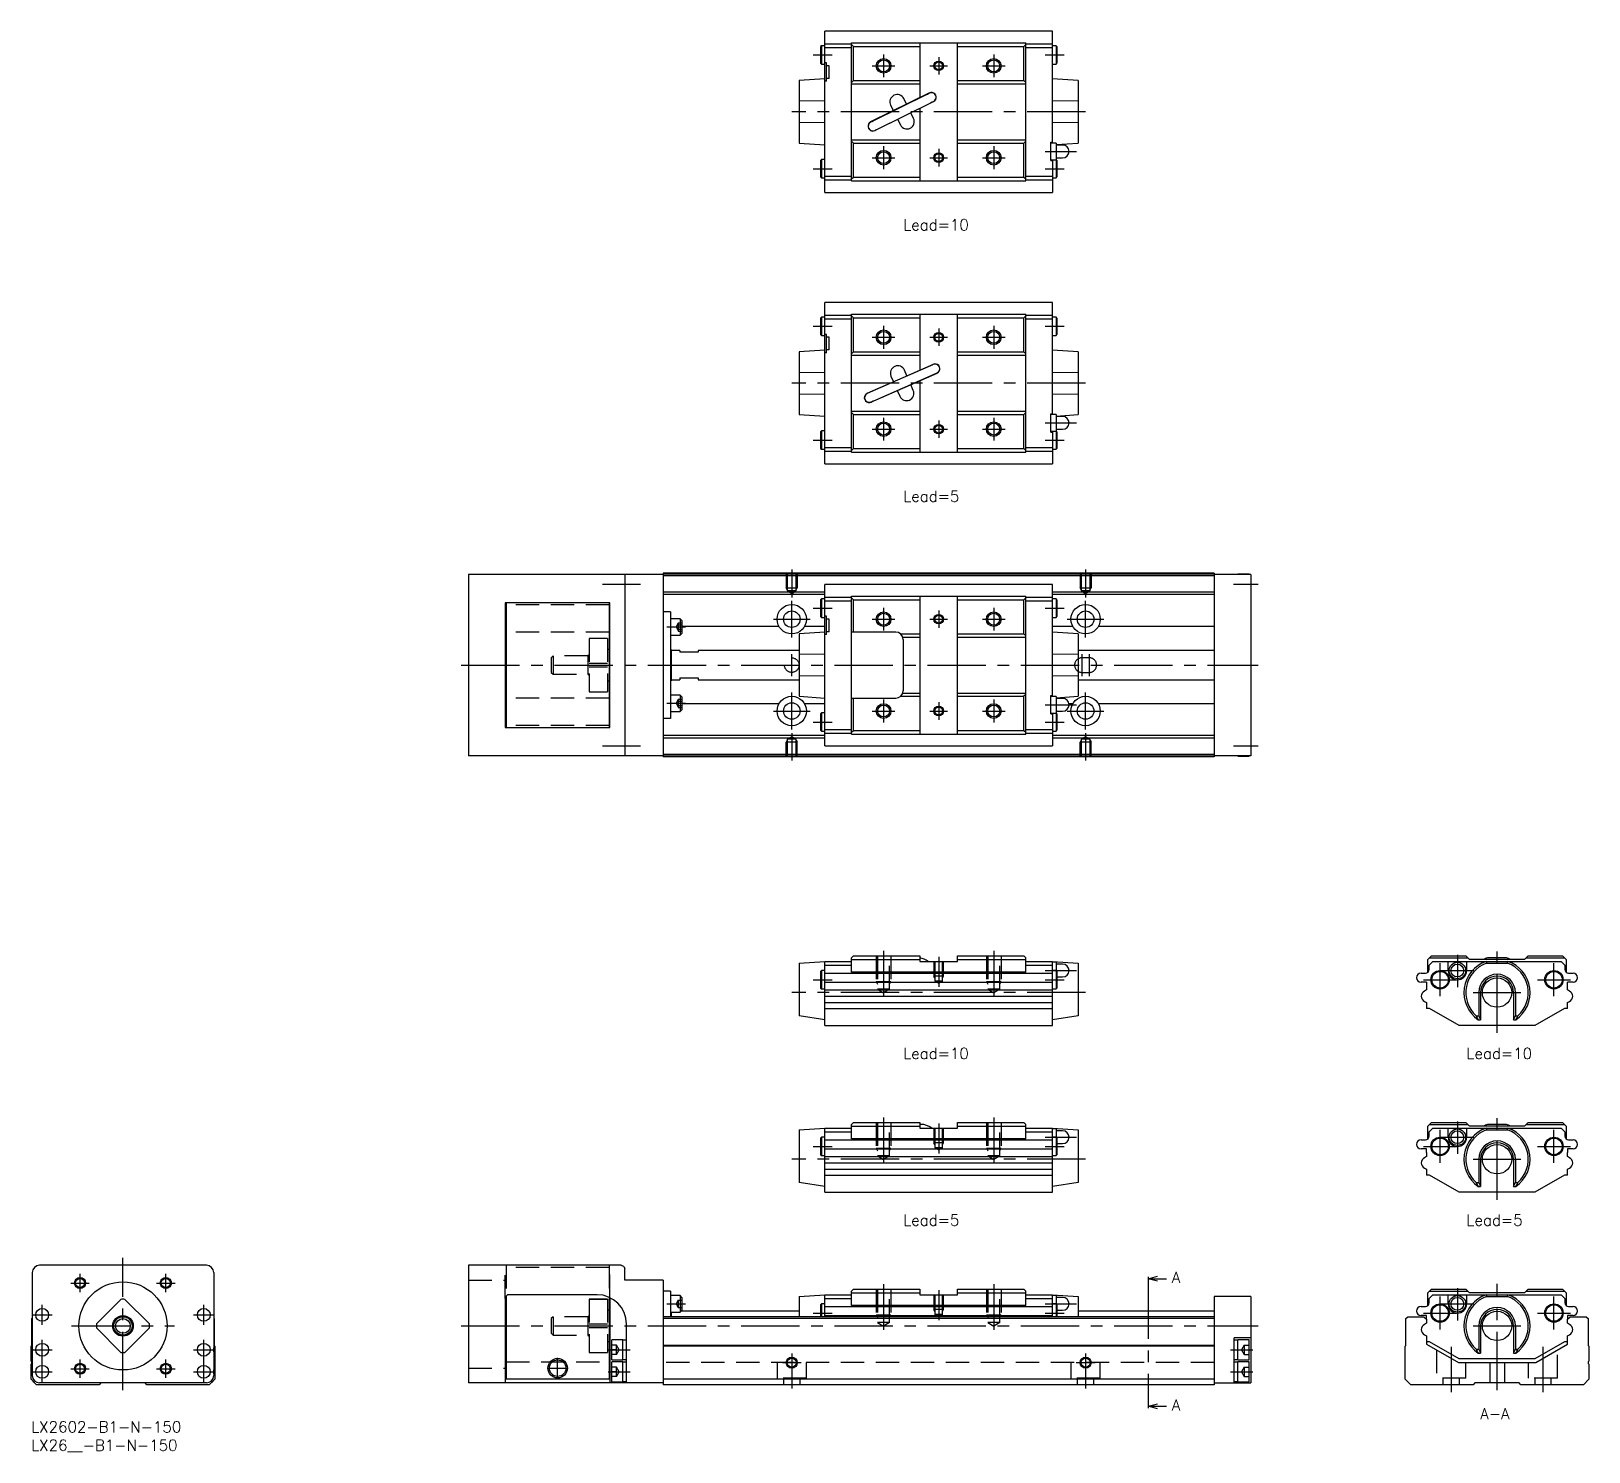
# Model space of a CAD drawing. Extents: x 0 to 424, y -8 to 379.
import ezdxf

# ---------------------------------------------------------------- set-up
doc = ezdxf.new("R2010")
doc.units = 0
doc.header["$LTSCALE"] = 0.5
doc.linetypes.add('CENTER', pattern=[50.8, 31.75, -6.35, 6.35, -6.35])
doc.linetypes.add('DASHED', pattern=[19.05, 12.7, -6.35])
for name, color, linetype in [('MSM_CENTER', 1, 'CENTER'), ('MSM_CONTINUOUS', 7, 'CONTINUOUS'), ('MSM_DASHED', 4, 'DASHED'), ('MSM_NARROW', 5, 'CONTINUOUS'), ('MSM_PART_NUMBER', 7, 'CONTINUOUS')]:
    doc.layers.add(name, color=color, linetype=linetype)
doc.styles.get("Standard").update_dxf_attribs({"font": 'txt.shx', "height": 1, "bigfont": 'bigfont.shx'})

msp = doc.modelspace()

# ---------------------------------------------------------------- texts
at = {"layer": 'MSM_PART_NUMBER'}
for s, p in [('Lead=10', (237.45, 324.28)), ('Lead=5', (237.45, 250.38)), ('Lead=10', (237.45, 98.67)), ('Lead=10', (390.81, 98.67)), ('Lead=5', (237.45, 53.29)), ('Lead=5', (390.81, 53.29)), ('A', (310.59, 37.73)), ('A', (310.59, 3)), ('A-A', (394.59, 0.62))]:
    msp.add_text(s, height=3, dxfattribs=at).set_placement(p)

# ---------------------------------------------------------------- blocks, each defined once
blk = doc.blocks.new('*U2')
at = {"layer": 'MSM_PART_NUMBER'}
blk.add_text('LX2602-B1-N-150', height=3, dxfattribs=at).set_placement((0, -3))
blk = doc.blocks.new('*U3')
at = {"layer": 'MSM_PART_NUMBER'}
blk.add_text('LX26__-B1-N-150', height=3, dxfattribs=at).set_placement((0, -8))

# ---------------------------------------------------------------- linework, layer by layer
at = {"layer": 'MSM_CENTER'}
for p, q in [((212.91, 372.06), (218.11, 372.06)), ((229.01, 369.06), (235.21, 369.06)), ((232.11, 372.16), (232.11, 365.96)), ((244.74, 369.06), (249.47, 369.06)), ((247.11, 371.43), (247.11, 366.7)), ((259.01, 369.06), (265.21, 369.06)), ((262.11, 372.16), (262.11, 365.96)), ((276.11, 372.06), (281.31, 372.06)), ((287.11, 356.56), (207.11, 356.56)), ((229.01, 344.06), (235.21, 344.06)), ((232.11, 347.16), (232.11, 340.96)), ((244.74, 344.06), (249.47, 344.06)), ((247.11, 346.43), (247.11, 341.7)), ((259.01, 344.06), (265.21, 344.06)), ((262.11, 347.16), (262.11, 340.96)), ((276.11, 345.76), (284.61, 345.76)), ((212.91, 341.06), (218.11, 341.06)), ((276.11, 341.06), (281.31, 341.06)), ((212.91, 298.16), (218.11, 298.16)), ((232.11, 298.26), (232.11, 292.06)), ((247.11, 297.53), (247.11, 292.8)), ((262.11, 298.26), (262.11, 292.06)), ((276.11, 298.16), (281.31, 298.16)), ((229.01, 295.16), (235.21, 295.16)), ((244.74, 295.16), (249.47, 295.16)), ((259.01, 295.16), (265.21, 295.16)), ((287.11, 282.66), (207.11, 282.66)), ((232.11, 273.26), (232.11, 267.06)), ((247.11, 272.53), (247.11, 267.8)), ((262.11, 273.26), (262.11, 267.06)), ((276.11, 271.86), (284.61, 271.86)), ((229.01, 270.16), (235.21, 270.16)), ((244.74, 270.16), (249.47, 270.16)), ((259.01, 270.16), (265.21, 270.16)), ((212.91, 267.16), (218.11, 267.16)), ((276.11, 267.16), (281.31, 267.16)), ((207.11, 231.91), (207.11, 224.28)), ((287.11, 231.91), (287.11, 224.28)), ((155.61, 227.91), (165.91, 227.91)), ((327.41, 227.91), (334.11, 227.91)), ((207.11, 213.41), (207.11, 223.41)), ((212.91, 221.41), (218.11, 221.41)), ((232.11, 221.51), (232.11, 215.31)), ((247.11, 220.78), (247.11, 216.05)), ((262.11, 221.51), (262.11, 215.31)), ((276.11, 221.41), (281.31, 221.41)), ((287.11, 213.41), (287.11, 223.41)), ((202.11, 218.41), (212.11, 218.41)), ((229.01, 218.41), (235.21, 218.41)), ((244.74, 218.41), (249.47, 218.41)), ((259.01, 218.41), (265.21, 218.41)), ((282.11, 218.41), (292.11, 218.41)), ((173.11, 216.3), (178.21, 216.3)), ((207.11, 202.91), (207.11, 208.91)), ((286.11, 208.91), (286.11, 202.91)), ((288.11, 208.91), (288.11, 202.91)), ((117.11, 205.91), (334.11, 205.91)), ((173.11, 195.52), (178.21, 195.52)), ((207.11, 188.41), (207.11, 198.41)), ((232.11, 196.51), (232.11, 190.31)), ((247.11, 195.78), (247.11, 191.05)), ((262.11, 196.51), (262.11, 190.31)), ((276.11, 195.11), (284.61, 195.11)), ((287.11, 188.41), (287.11, 198.41)), ((202.11, 193.41), (212.11, 193.41)), ((229.01, 193.41), (235.21, 193.41)), ((244.74, 193.41), (249.47, 193.41)), ((259.01, 193.41), (265.21, 193.41)), ((282.11, 193.41), (292.11, 193.41)), ((207.11, 187.42), (207.11, 179.91)), ((212.91, 190.41), (218.11, 190.41)), ((276.11, 190.41), (281.31, 190.41)), ((287.11, 187.42), (287.11, 179.91)), ((155.61, 183.91), (165.91, 183.91)), ((327.41, 183.91), (334.11, 183.91)), ((232.11, 128.1), (232.11, 115.71)), ((262.11, 128.1), (262.11, 115.71)), ((399.15, 105.75), (399.15, 128.05)), ((247.11, 126.45), (247.11, 118.29)), ((383.65, 115.75), (383.65, 124.75)), ((388.35, 127), (388.35, 118.25)), ((414.65, 115.75), (414.65, 124.75)), ((212.91, 120.25), (218.11, 120.25)), ((276.11, 122.75), (284.61, 122.75)), ((276.11, 120.25), (281.31, 120.25)), ((379.15, 120.25), (388.15, 120.25)), ((383.85, 122.75), (392.85, 122.75)), ((410.15, 120.25), (419.15, 120.25)), ((287.11, 116.75), (207.11, 116.75)), ((392.65, 116.75), (405.65, 116.75)), ((232.11, 82.72), (232.11, 70.34)), ((247.11, 81.07), (247.11, 72.91)), ((262.11, 82.72), (262.11, 70.34)), ((388.35, 81.62), (388.35, 72.87)), ((399.15, 60.37), (399.15, 82.67)), ((276.11, 77.37), (284.61, 77.37)), ((383.65, 70.37), (383.65, 79.37)), ((383.85, 77.37), (392.85, 77.37)), ((414.65, 70.37), (414.65, 79.37)), ((212.91, 74.87), (218.11, 74.87)), ((276.11, 74.87), (281.31, 74.87)), ((379.15, 74.87), (388.15, 74.87)), ((410.15, 74.87), (419.15, 74.87)), ((287.11, 71.37), (207.11, 71.37)), ((392.65, 71.37), (405.65, 71.37)), ((25, 8.5), (25, 44.5)), ((13.33, 35.17), (13.33, 40.17)), ((36.67, 35.17), (36.67, 40.17)), ((304.17, 38.36), (304.17, 4.63)), ((10.83, 37.67), (15.83, 37.67)), ((34.17, 37.67), (39.17, 37.67)), ((232.11, 37.35), (232.11, 24.96)), ((247.11, 35.7), (247.11, 27.54)), ((262.11, 37.35), (262.11, 24.96)), ((383.65, 25), (383.65, 34)), ((388.35, 36.25), (388.35, 27.5)), ((399.15, 8.5), (399.15, 37.5)), ((414.65, 25), (414.65, 34)), ((3, 26.25), (3, 31.75)), ((47, 26.25), (47, 31.75)), ((173.11, 32), (178.21, 32)), ((276.11, 32), (284.61, 32)), ((383.85, 32), (392.85, 32)), ((0.25, 29), (5.75, 29)), ((11, 26), (39, 26)), ((44.25, 29), (49.75, 29)), ((117.11, 26), (334.11, 26)), ((212.91, 29.5), (218.11, 29.5)), ((276.11, 29.5), (281.31, 29.5)), ((379.15, 29.5), (388.15, 29.5)), ((392.65, 26), (405.65, 26)), ((410.15, 29.5), (419.15, 29.5)), ((3, 10.75), (3, 22.25)), ((47, 10.75), (47, 22.25)), ((0.25, 19.5), (5.75, 19.5)), ((44.25, 19.5), (49.75, 19.5)), ((143.36, 11.72), (143.36, 17.28)), ((157.11, 19.5), (163.11, 19.5)), ((207.11, 18.5), (207.11, 9)), ((287.11, 18.5), (287.11, 9)), ((326.61, 19.5), (332.61, 19.5)), ((386.65, 20.29), (386.65, 8)), ((411.65, 20.29), (411.65, 8)), ((0.25, 13.5), (5.75, 13.5)), ((10.83, 14.33), (15.83, 14.33)), ((13.33, 11.83), (13.33, 16.83)), ((34.17, 14.33), (39.17, 14.33)), ((36.67, 11.83), (36.67, 16.83)), ((44.25, 13.5), (49.75, 13.5)), ((140.57, 14.5), (146.14, 14.5)), ((157.11, 13.5), (163.11, 13.5)), ((204.61, 16), (209.68, 16)), ((284.53, 16), (289.68, 16)), ((326.61, 13.5), (332.61, 13.5))]:
    msp.add_line(p, q, dxfattribs=at)
at = {"layer": 'MSM_CONTINUOUS'}
for p, q in [((278.11, 378.51), (216.11, 378.51)), ((216.11, 334.61), (216.11, 378.51)), ((278.11, 348.01), (278.11, 378.51)), ((215.16, 374.56), (214.91, 374.31)), ((214.91, 374.31), (214.91, 369.81)), ((216.11, 374.56), (215.16, 374.56)), ((215.16, 374.56), (215.16, 369.56)), ((216.11, 375.06), (223.41, 375.06)), ((216.11, 374.06), (223.41, 374.06)), ((223.41, 337.76), (223.41, 375.36)), ((223.41, 375.36), (270.81, 375.36)), ((223.91, 374.36), (223.41, 374.86)), ((223.91, 365.06), (223.91, 374.36)), ((223.91, 374.36), (242.01, 374.36)), ((242.01, 375.36), (242.01, 360.41)), ((252.21, 337.76), (252.21, 375.36)), ((252.21, 374.36), (270.31, 374.36)), ((270.81, 374.86), (270.31, 374.36)), ((270.31, 365.06), (270.31, 374.36)), ((270.81, 337.76), (270.81, 375.36)), ((270.81, 375.06), (278.11, 375.06)), ((270.81, 374.06), (278.11, 374.06)), ((279.06, 374.56), (278.11, 374.56)), ((279.06, 374.56), (279.06, 369.56)), ((279.31, 374.31), (279.06, 374.56)), ((279.31, 374.31), (279.31, 369.81)), ((214.91, 369.81), (215.16, 369.56)), ((215.16, 369.56), (216.11, 369.56)), ((216.61, 369.86), (216.11, 369.86)), ((216.61, 364.86), (216.61, 369.86)), ((217.31, 369.06), (216.61, 369.06)), ((217.31, 365.66), (217.31, 369.06)), ((278.11, 369.56), (279.06, 369.56)), ((279.06, 369.56), (279.31, 369.81)), ((216.11, 365.56), (209.11, 365.06)), ((209.11, 365.06), (209.11, 348.06)), ((216.61, 364.86), (216.11, 364.86)), ((217.31, 365.66), (216.61, 365.66)), ((223.41, 364.56), (223.91, 365.06)), ((223.91, 365.06), (242.01, 365.06)), ((252.21, 365.06), (270.31, 365.06)), ((270.31, 365.06), (270.81, 364.56)), ((285.11, 365.06), (278.11, 365.56)), ((285.11, 365.06), (285.11, 348.06)), ((223.41, 364.16), (242.01, 364.16)), ((244.58, 361.68), (228.58, 353.78)), ((243.87, 361.27), (229.34, 354.09)), ((243.87, 361.27), (244.2, 361.4)), ((244.6, 361.63), (244.29, 361.48)), ((252.21, 364.16), (270.81, 364.16)), ((216.11, 359.52), (209.11, 359.43)), ((229.73, 351.45), (245.73, 359.35)), ((230.44, 351.85), (244.98, 359.03)), ((234.03, 358.37), (234.79, 356.84)), ((238.37, 358.61), (237.62, 360.14)), ((242.01, 357.51), (242.01, 337.76)), ((245.28, 359.22), (244.98, 359.03)), ((245.39, 359.23), (245.71, 359.39)), ((285.11, 359.43), (278.11, 359.52)), ((209.11, 353.69), (216.11, 353.6)), ((228.92, 353.89), (228.6, 353.73)), ((229.03, 353.9), (229.34, 354.09)), ((235.94, 354.51), (236.69, 352.99)), ((240.28, 354.76), (239.52, 356.28)), ((278.11, 353.6), (285.11, 353.69)), ((209.11, 348.06), (216.11, 347.56)), ((223.41, 348.96), (242.01, 348.96)), ((223.91, 348.06), (223.41, 348.56)), ((223.91, 348.06), (242.01, 348.06)), ((223.91, 338.76), (223.91, 348.06)), ((229.71, 351.49), (230.02, 351.64)), ((230.11, 351.72), (230.44, 351.85)), ((252.21, 348.96), (270.81, 348.96)), ((252.21, 348.06), (270.31, 348.06)), ((270.81, 348.56), (270.31, 348.06)), ((270.31, 338.76), (270.31, 348.06)), ((277.61, 348.26), (278.11, 348.26)), ((277.61, 343.26), (277.61, 348.26)), ((279.11, 348.01), (277.61, 348.01)), ((279.11, 347.63), (285.11, 348.06)), ((279.11, 348.01), (279.11, 343.51)), ((215.16, 343.56), (214.91, 343.31)), ((215.16, 343.56), (215.16, 338.56)), ((216.11, 343.56), (215.16, 343.56)), ((280.86, 347.51), (279.11, 347.51)), ((279.11, 344.01), (280.86, 344.01)), ((214.91, 343.31), (214.91, 338.81)), ((277.61, 343.51), (279.11, 343.51)), ((277.61, 343.26), (278.11, 343.26)), ((278.11, 343.51), (278.11, 334.61)), ((279.06, 343.51), (279.06, 338.56)), ((279.31, 343.31), (279.11, 343.51)), ((279.31, 343.31), (279.31, 338.81)), ((214.91, 338.81), (215.16, 338.56)), ((215.16, 338.56), (216.11, 338.56)), ((216.11, 339.06), (223.41, 339.06)), ((216.11, 338.06), (223.41, 338.06)), ((223.41, 338.26), (223.91, 338.76)), ((223.41, 337.76), (270.81, 337.76)), ((223.91, 338.76), (242.01, 338.76)), ((252.21, 338.76), (270.31, 338.76)), ((270.31, 338.76), (270.81, 338.26)), ((270.81, 339.06), (278.11, 339.06)), ((270.81, 338.06), (278.11, 338.06)), ((278.11, 338.56), (279.06, 338.56)), ((279.06, 338.56), (279.31, 338.81)), ((216.11, 334.61), (278.11, 334.61)), ((278.11, 304.61), (216.11, 304.61)), ((216.11, 260.71), (216.11, 304.61)), ((216.11, 301.16), (223.41, 301.16)), ((223.41, 263.86), (223.41, 301.46)), ((223.41, 301.46), (270.81, 301.46)), ((242.01, 301.46), (242.01, 286.21)), ((252.21, 263.86), (252.21, 301.46)), ((270.81, 263.86), (270.81, 301.46)), ((270.81, 301.16), (278.11, 301.16)), ((278.11, 274.11), (278.11, 304.61)), ((215.16, 300.66), (214.91, 300.41)), ((214.91, 300.41), (214.91, 295.91)), ((216.11, 300.66), (215.16, 300.66)), ((215.16, 300.66), (215.16, 295.66)), ((216.11, 300.16), (223.41, 300.16)), ((223.91, 300.46), (223.41, 300.96)), ((223.91, 291.16), (223.91, 300.46)), ((223.91, 300.46), (242.01, 300.46)), ((252.21, 300.46), (270.31, 300.46)), ((270.81, 300.96), (270.31, 300.46)), ((270.31, 291.16), (270.31, 300.46)), ((270.81, 300.16), (278.11, 300.16)), ((279.06, 300.66), (278.11, 300.66)), ((279.06, 300.66), (279.06, 295.66)), ((279.31, 300.41), (279.06, 300.66)), ((279.31, 300.41), (279.31, 295.91)), ((214.91, 295.91), (215.16, 295.66)), ((215.16, 295.66), (216.11, 295.66)), ((216.61, 295.96), (216.11, 295.96)), ((216.61, 290.96), (216.61, 295.96)), ((217.31, 295.16), (216.61, 295.16)), ((217.31, 291.76), (217.31, 295.16)), ((278.11, 295.66), (279.06, 295.66)), ((279.06, 295.66), (279.31, 295.91)), ((216.11, 291.66), (209.11, 291.16)), ((209.11, 291.16), (209.11, 274.16)), ((216.61, 290.96), (216.11, 290.96)), ((217.31, 291.76), (216.61, 291.76)), ((223.41, 290.66), (223.91, 291.16)), ((223.41, 290.26), (242.01, 290.26)), ((223.91, 291.16), (242.01, 291.16)), ((252.21, 291.16), (270.31, 291.16)), ((252.21, 290.26), (270.81, 290.26)), ((270.31, 291.16), (270.81, 290.66)), ((285.11, 291.16), (278.11, 291.66)), ((285.11, 291.16), (285.11, 274.16)), ((216.11, 285.62), (209.11, 285.53)), ((245.63, 287.8), (227.63, 279.9)), ((244.9, 287.43), (228.4, 280.18)), ((228.68, 277.52), (246.68, 285.42)), ((229.41, 277.9), (245.91, 285.14)), ((234.12, 284.6), (234.8, 283.05)), ((238.46, 284.66), (237.78, 286.21)), ((245.65, 287.76), (245.33, 287.61)), ((246.33, 285.32), (246.66, 285.47)), ((285.11, 285.53), (278.11, 285.62)), ((227.98, 280), (227.65, 279.86)), ((235.85, 280.67), (236.53, 279.11)), ((240.19, 280.72), (239.51, 282.27)), ((242.01, 283.37), (242.01, 263.86)), ((209.11, 279.79), (216.11, 279.7)), ((228.66, 277.57), (228.98, 277.71)), ((278.11, 279.7), (285.11, 279.79)), ((209.11, 274.16), (216.11, 273.66)), ((223.41, 275.06), (242.01, 275.06)), ((223.91, 274.16), (223.41, 274.66)), ((223.91, 274.16), (242.01, 274.16)), ((223.91, 264.86), (223.91, 274.16)), ((252.21, 275.06), (270.81, 275.06)), ((252.21, 274.16), (270.31, 274.16)), ((270.81, 274.66), (270.31, 274.16)), ((270.31, 264.86), (270.31, 274.16)), ((277.61, 274.36), (278.11, 274.36)), ((277.61, 269.36), (277.61, 274.36)), ((279.11, 274.11), (277.61, 274.11)), ((279.11, 273.73), (285.11, 274.16)), ((279.11, 274.11), (279.11, 269.61)), ((280.86, 273.61), (279.11, 273.61)), ((215.16, 269.66), (214.91, 269.41)), ((214.91, 269.41), (214.91, 264.91)), ((215.16, 269.66), (215.16, 264.66)), ((216.11, 269.66), (215.16, 269.66)), ((277.61, 269.61), (279.11, 269.61)), ((277.61, 269.36), (278.11, 269.36)), ((278.11, 269.61), (278.11, 260.71)), ((279.06, 269.61), (279.06, 264.66)), ((279.11, 270.11), (280.86, 270.11)), ((279.31, 269.41), (279.11, 269.61)), ((279.31, 269.41), (279.31, 264.91)), ((214.91, 264.91), (215.16, 264.66)), ((215.16, 264.66), (216.11, 264.66)), ((216.11, 265.16), (223.41, 265.16)), ((216.11, 264.16), (223.41, 264.16)), ((223.41, 264.36), (223.91, 264.86)), ((223.41, 263.86), (270.81, 263.86)), ((223.91, 264.86), (242.01, 264.86)), ((252.21, 264.86), (270.31, 264.86)), ((270.31, 264.86), (270.81, 264.36)), ((270.81, 265.16), (278.11, 265.16)), ((270.81, 264.16), (278.11, 264.16)), ((278.11, 264.66), (279.06, 264.66)), ((279.06, 264.66), (279.31, 264.91)), ((216.11, 260.71), (278.11, 260.71)), ((119.11, 230.61), (119.11, 181.21)), ((172.11, 230.61), (119.11, 230.61)), ((161.61, 230.61), (161.61, 181.21)), ((322.11, 230.91), (172.11, 230.91)), ((172.11, 230.91), (172.11, 180.91)), ((322.11, 230.71), (172.11, 230.71)), ((322.11, 230.21), (172.11, 230.21)), ((322.11, 230.91), (322.11, 180.91)), ((332.11, 230.61), (322.11, 230.61)), ((328.61, 230.61), (328.61, 230.66)), ((331.61, 230.66), (328.61, 230.66)), ((331.61, 230.61), (331.61, 230.66)), ((332.11, 230.61), (332.11, 181.21)), ((216.11, 225.81), (172.11, 225.81)), ((216.11, 225.11), (172.11, 225.11)), ((278.11, 227.86), (216.11, 227.86)), ((216.11, 183.96), (216.11, 227.86)), ((278.11, 197.36), (278.11, 227.86)), ((322.11, 225.81), (278.11, 225.81)), ((322.11, 225.11), (278.11, 225.11)), ((129.11, 222.91), (129.11, 188.91)), ((157.61, 222.91), (129.11, 222.91)), ((129.11, 222.31), (129.36, 222.31)), ((129.36, 222.91), (129.36, 188.91)), ((157.36, 222.91), (157.36, 188.91)), ((157.36, 222.31), (157.61, 222.31)), ((157.61, 188.91), (157.61, 222.91)), ((215.16, 223.91), (214.91, 223.66)), ((214.91, 223.66), (214.91, 219.16)), ((216.11, 223.91), (215.16, 223.91)), ((215.16, 223.91), (215.16, 218.91)), ((216.11, 224.41), (223.41, 224.41)), ((216.11, 223.41), (223.41, 223.41)), ((223.41, 224.71), (270.81, 224.71)), ((223.41, 187.11), (223.41, 224.71)), ((223.91, 223.71), (223.41, 224.21)), ((223.91, 223.71), (242.01, 223.71)), ((223.91, 214.91), (223.91, 223.71)), ((242.01, 224.71), (242.01, 187.11)), ((252.21, 187.11), (252.21, 224.71)), ((252.21, 223.71), (270.31, 223.71)), ((270.81, 224.21), (270.31, 223.71)), ((270.31, 214.41), (270.31, 223.71)), ((270.81, 187.11), (270.81, 224.71)), ((270.81, 224.41), (278.11, 224.41)), ((270.81, 223.41), (278.11, 223.41)), ((279.06, 223.91), (278.11, 223.91)), ((279.06, 223.91), (279.06, 218.91)), ((279.31, 223.66), (279.06, 223.91)), ((279.31, 223.66), (279.31, 219.16)), ((174.11, 220.41), (172.11, 220.41)), ((174.11, 220.41), (174.11, 191.41)), ((176.71, 218.55), (174.11, 218.55)), ((176.71, 218.55), (176.71, 214.05)), ((177.21, 218.05), (176.71, 218.55)), ((177.21, 218.05), (177.21, 214.55)), ((203.62, 216.45), (177.21, 216.45)), ((216.11, 216.45), (210.59, 216.45)), ((214.91, 219.16), (215.16, 218.91)), ((215.16, 218.91), (216.11, 218.91)), ((216.61, 219.21), (216.11, 219.21)), ((216.61, 214.21), (216.61, 219.21)), ((217.31, 218.41), (216.61, 218.41)), ((217.31, 215.01), (217.31, 218.41)), ((278.11, 218.91), (279.06, 218.91)), ((283.62, 216.45), (278.11, 216.45)), ((279.06, 218.91), (279.31, 219.16)), ((322.11, 216.45), (290.59, 216.45)), ((129.36, 214.91), (129.11, 214.91)), ((157.61, 214.91), (157.36, 214.91)), ((174.11, 214.05), (176.71, 214.05)), ((176.71, 214.05), (177.21, 214.55)), ((216.11, 214.91), (209.11, 214.41)), ((209.11, 214.41), (209.11, 197.41)), ((216.61, 214.21), (216.11, 214.21)), ((217.31, 215.01), (216.61, 215.01)), ((235.41, 214.91), (223.41, 214.91)), ((236.73, 214.41), (242.01, 214.41)), ((237.31, 213.51), (242.01, 213.51)), ((237.41, 212.91), (237.41, 198.91)), ((252.21, 214.41), (270.31, 214.41)), ((252.21, 213.51), (270.81, 213.51)), ((270.31, 214.41), (270.81, 213.91)), ((285.11, 214.41), (278.11, 214.91)), ((285.11, 214.41), (285.11, 197.41)), ((157.61, 210.16), (157.36, 210.16)), ((174.31, 210.16), (174.11, 210.16)), ((174.31, 210.16), (174.31, 201.66)), ((176.61, 209.91), (174.31, 209.91)), ((176.61, 209.91), (176.61, 209.41)), ((181.61, 209.41), (176.61, 209.41)), ((181.61, 209.91), (181.61, 209.41)), ((209.11, 209.91), (181.61, 209.91)), ((216.11, 208.87), (209.11, 208.78)), ((285.11, 208.78), (278.11, 208.87)), ((322.11, 209.91), (285.11, 209.91)), ((157.36, 201.66), (157.61, 201.66)), ((174.11, 201.66), (174.31, 201.66)), ((174.31, 201.91), (176.61, 201.91)), ((176.61, 202.41), (181.61, 202.41)), ((176.61, 202.41), (176.61, 201.91)), ((181.61, 202.41), (181.61, 201.91)), ((181.61, 201.91), (209.11, 201.91)), ((209.11, 203.04), (216.11, 202.95)), ((278.11, 202.95), (285.11, 203.04)), ((285.11, 201.91), (322.11, 201.91)), ((129.36, 196.91), (129.11, 196.91)), ((157.61, 196.91), (157.36, 196.91)), ((176.71, 197.77), (174.11, 197.77)), ((176.71, 197.77), (176.71, 193.27)), ((177.21, 197.27), (176.71, 197.77)), ((177.21, 197.27), (177.21, 193.77)), ((203.62, 195.37), (177.21, 195.37)), ((209.11, 197.41), (216.11, 196.91)), ((216.11, 195.37), (210.59, 195.37)), ((223.41, 196.91), (235.41, 196.91)), ((223.91, 188.11), (223.91, 196.91)), ((236.73, 197.41), (242.01, 197.41)), ((237.31, 198.31), (242.01, 198.31)), ((252.21, 198.31), (270.81, 198.31)), ((252.21, 197.41), (270.31, 197.41)), ((270.81, 197.91), (270.31, 197.41)), ((270.31, 188.11), (270.31, 197.41)), ((277.61, 197.61), (278.11, 197.61)), ((277.61, 192.61), (277.61, 197.61)), ((279.11, 197.36), (277.61, 197.36)), ((279.11, 196.98), (285.11, 197.41)), ((279.11, 197.36), (279.11, 192.86)), ((280.86, 196.86), (279.11, 196.86)), ((283.62, 195.37), (282.59, 195.37)), ((322.11, 195.37), (290.59, 195.37)), ((174.11, 191.41), (172.11, 191.41)), ((174.11, 193.27), (176.71, 193.27)), ((176.71, 193.27), (177.21, 193.77)), ((215.16, 192.91), (214.91, 192.66)), ((214.91, 192.66), (214.91, 188.16)), ((215.16, 192.91), (215.16, 187.91)), ((216.11, 192.91), (215.16, 192.91)), ((277.61, 192.86), (279.11, 192.86)), ((277.61, 192.61), (278.11, 192.61)), ((278.11, 192.86), (278.11, 183.96)), ((279.06, 192.86), (279.06, 187.91)), ((279.11, 193.36), (280.86, 193.36)), ((279.31, 192.66), (279.11, 192.86)), ((279.31, 192.66), (279.31, 188.16)), ((129.11, 189.51), (129.36, 189.51)), ((129.11, 188.91), (157.61, 188.91)), ((157.36, 189.51), (157.61, 189.51)), ((216.11, 186.71), (172.11, 186.71)), ((214.91, 188.16), (215.16, 187.91)), ((215.16, 187.91), (216.11, 187.91)), ((216.11, 188.41), (223.41, 188.41)), ((216.11, 187.41), (223.41, 187.41)), ((223.41, 187.61), (223.91, 188.11)), ((223.41, 187.11), (270.81, 187.11)), ((223.91, 188.11), (242.01, 188.11)), ((252.21, 188.11), (270.31, 188.11)), ((270.31, 188.11), (270.81, 187.61)), ((270.81, 188.41), (278.11, 188.41)), ((270.81, 187.41), (278.11, 187.41)), ((278.11, 187.91), (279.06, 187.91)), ((322.11, 186.71), (278.11, 186.71)), ((279.06, 187.91), (279.31, 188.16)), ((216.11, 186.01), (172.11, 186.01)), ((216.11, 183.96), (278.11, 183.96)), ((322.11, 186.01), (278.11, 186.01)), ((172.11, 181.21), (119.11, 181.21)), ((322.11, 181.61), (172.11, 181.61)), ((322.11, 181.11), (172.11, 181.11)), ((322.11, 180.91), (172.11, 180.91)), ((332.11, 181.21), (322.11, 181.21)), ((328.61, 181.16), (328.61, 181.21)), ((328.61, 181.16), (331.61, 181.16)), ((331.61, 181.16), (331.61, 181.21)), ((209.11, 124.75), (216.11, 125.25)), ((209.11, 124.75), (209.11, 110.43)), ((216.11, 125.25), (223.41, 125.25)), ((216.11, 107.75), (216.11, 125.25)), ((216.11, 124.25), (223.41, 124.25)), ((223.41, 126.25), (223.91, 126.75)), ((223.41, 122.33), (223.41, 126.25)), ((223.41, 125.75), (242.01, 125.75)), ((223.91, 126.75), (242.01, 126.75)), ((242.01, 126.75), (242.01, 125.25)), ((242.01, 125.25), (252.21, 125.25)), ((252.21, 125.25), (252.21, 126.75)), ((252.21, 126.75), (270.31, 126.75)), ((252.21, 125.75), (270.81, 125.75)), ((270.31, 126.75), (270.81, 126.25)), ((270.81, 122.33), (270.81, 126.25)), ((270.81, 125.25), (278.11, 125.25)), ((270.81, 124.25), (278.11, 124.25)), ((278.11, 125.25), (285.11, 124.75)), ((278.11, 107.75), (278.11, 125.25)), ((279.11, 125), (278.11, 125)), ((279.11, 125), (279.11, 122.7)), ((280.86, 124.5), (279.11, 124.5)), ((285.11, 124.75), (285.11, 110.43)), ((381.34, 126.75), (380.34, 125.75)), ((380.34, 122.33), (380.34, 125.75)), ((380.65, 124.25), (381.65, 125.25)), ((380.65, 123.05), (380.65, 124.25)), ((380.84, 126.25), (391.15, 126.25)), ((381.34, 126.75), (390.65, 126.75)), ((381.65, 125.25), (416.65, 125.25)), ((385.85, 122.75), (385.85, 125.25)), ((391.55, 125.85), (390.65, 126.75)), ((390.85, 125.25), (390.85, 122.75)), ((391.55, 125.85), (406.75, 125.85)), ((396.19, 125.25), (396.27, 124.75)), ((396.27, 124.75), (402.02, 124.75)), ((396.9, 126.25), (396.83, 126.24)), ((401.39, 126.25), (396.9, 126.25)), ((402.02, 124.75), (402.1, 125.25)), ((407.65, 126.75), (406.75, 125.85)), ((407.15, 126.25), (417.44, 126.25)), ((407.65, 126.75), (416.94, 126.75)), ((416.65, 125.25), (417.65, 124.25)), ((417.94, 125.75), (416.94, 126.75)), ((417.65, 124.25), (417.65, 123.05)), ((417.94, 125.75), (417.94, 122.33)), ((215.16, 122.75), (214.91, 122.5)), ((214.91, 122.5), (214.91, 118)), ((216.11, 122.75), (215.16, 122.75)), ((215.16, 122.75), (215.16, 117.75)), ((216.11, 122.05), (278.11, 122.05)), ((216.11, 119.55), (278.11, 119.55)), ((270.81, 122.33), (223.41, 122.33)), ((279.06, 122.75), (278.11, 122.75)), ((279.31, 122.5), (279.06, 122.75)), ((279.06, 122.75), (279.06, 117.75)), ((279.31, 122.5), (279.31, 118)), ((279.31, 121), (280.86, 121)), ((378.45, 122.05), (379.65, 122.05)), ((379.95, 119.55), (378.45, 119.55)), ((379.95, 119.55), (379.95, 117.47)), ((419.85, 119.55), (418.35, 119.55)), ((418.35, 117.47), (418.35, 119.55)), ((418.65, 122.05), (419.85, 122.05)), ((214.91, 118), (215.16, 117.75)), ((215.16, 117.75), (216.11, 117.75)), ((216.11, 117.47), (278.11, 117.47)), ((216.11, 115.75), (278.11, 115.75)), ((278.11, 117.75), (279.06, 117.75)), ((279.06, 117.75), (279.31, 118)), ((379.95, 117.47), (379.39, 117.15)), ((394.15, 116.75), (394.15, 110.43)), ((394.65, 116.75), (394.65, 109.37)), ((403.65, 116.75), (403.65, 109.37)), ((404.15, 116.75), (404.15, 110.43)), ((418.91, 117.15), (418.35, 117.47)), ((216.11, 109.37), (209.11, 110.43)), ((216.11, 114.02), (278.11, 114.02)), ((216.11, 112.41), (278.11, 112.41)), ((285.11, 110.43), (278.11, 109.37)), ((379.39, 114.35), (379.95, 114.02)), ((379.95, 114.02), (379.95, 112.41)), ((380.8, 112.41), (379.95, 112.41)), ((388.87, 107.75), (380.8, 112.41)), ((393.46, 110.43), (394.15, 110.43)), ((394.15, 110.43), (394.65, 109.37)), ((403.65, 109.37), (404.15, 110.43)), ((404.15, 110.43), (404.83, 110.43)), ((417.5, 112.41), (409.42, 107.75)), ((418.35, 112.41), (417.5, 112.41)), ((418.35, 114.02), (418.91, 114.35)), ((418.35, 112.41), (418.35, 114.02)), ((216.11, 107.75), (278.11, 107.75)), ((409.42, 107.75), (388.87, 107.75)), ((393.99, 109.37), (394.65, 109.37)), ((403.65, 109.37), (404.3, 109.37)), ((223.41, 80.87), (223.91, 81.37)), ((223.41, 76.96), (223.41, 80.87)), ((223.91, 81.37), (242.01, 81.37)), ((242.01, 81.37), (242.01, 79.87)), ((242.26, 80.87), (242.01, 80.87)), ((252.21, 79.87), (252.21, 81.37)), ((252.21, 81.37), (270.31, 81.37)), ((270.31, 81.37), (270.81, 80.87)), ((270.81, 76.96), (270.81, 80.87)), ((381.34, 81.37), (380.34, 80.37)), ((380.84, 80.87), (391.15, 80.87)), ((381.34, 81.37), (390.65, 81.37)), ((391.55, 80.47), (390.65, 81.37)), ((396.9, 80.87), (396.83, 80.87)), ((401.39, 80.87), (396.9, 80.87)), ((407.65, 81.37), (406.75, 80.47)), ((407.15, 80.87), (417.44, 80.87)), ((407.65, 81.37), (416.94, 81.37)), ((417.94, 80.37), (416.94, 81.37)), ((209.11, 79.37), (216.11, 79.87)), ((209.11, 79.37), (209.11, 65.05)), ((215.16, 77.37), (214.91, 77.12)), ((214.91, 77.12), (214.91, 72.62)), ((216.11, 77.37), (215.16, 77.37)), ((215.16, 77.37), (215.16, 72.37)), ((216.11, 79.87), (223.41, 79.87)), ((216.11, 62.37), (216.11, 79.87)), ((216.11, 78.87), (223.41, 78.87)), ((216.11, 76.67), (278.11, 76.67)), ((223.41, 80.37), (242.01, 80.37)), ((270.81, 76.96), (223.41, 76.96)), ((242.01, 79.87), (252.21, 79.87)), ((252.21, 80.37), (270.81, 80.37)), ((270.81, 79.87), (278.11, 79.87)), ((270.81, 78.87), (278.11, 78.87)), ((278.11, 79.87), (285.11, 79.37)), ((278.11, 62.37), (278.11, 79.87)), ((279.11, 79.62), (278.11, 79.62)), ((279.06, 77.37), (278.11, 77.37)), ((279.31, 77.12), (279.06, 77.37)), ((279.06, 77.37), (279.06, 72.37)), ((279.11, 79.62), (279.11, 77.32)), ((280.86, 79.12), (279.11, 79.12)), ((279.31, 77.12), (279.31, 72.62)), ((285.11, 79.37), (285.11, 65.05)), ((378.45, 76.67), (379.65, 76.67)), ((380.34, 76.96), (380.34, 80.37)), ((380.65, 78.87), (381.65, 79.87)), ((380.65, 77.67), (380.65, 78.87)), ((381.65, 79.87), (416.65, 79.87)), ((385.85, 77.37), (385.85, 79.87)), ((390.85, 79.87), (390.85, 77.37)), ((391.55, 80.47), (406.75, 80.47)), ((396.19, 79.87), (396.27, 79.37)), ((396.27, 79.37), (402.02, 79.37)), ((402.02, 79.37), (402.1, 79.87)), ((416.65, 79.87), (417.65, 78.87)), ((417.65, 78.87), (417.65, 77.67)), ((417.94, 80.37), (417.94, 76.96)), ((418.65, 76.67), (419.85, 76.67)), ((214.91, 72.62), (215.16, 72.37)), ((215.16, 72.37), (216.11, 72.37)), ((216.11, 74.17), (278.11, 74.17)), ((278.11, 72.37), (279.06, 72.37)), ((279.06, 72.37), (279.31, 72.62)), ((279.31, 75.62), (280.86, 75.62)), ((379.95, 74.17), (378.45, 74.17)), ((379.95, 73.17), (379.95, 74.17)), ((379.95, 73.17), (379.95, 72.1)), ((419.85, 74.17), (418.35, 74.17)), ((418.35, 74.17), (418.35, 73.17)), ((418.35, 72.1), (418.35, 73.17)), ((216.11, 72.1), (278.11, 72.1)), ((216.11, 70.37), (278.11, 70.37)), ((216.11, 68.65), (278.11, 68.65)), ((379.95, 72.1), (379.39, 71.77)), ((379.39, 68.97), (379.95, 68.65)), ((379.95, 68.65), (379.95, 67.04)), ((394.15, 71.37), (394.15, 65.05)), ((394.65, 71.37), (394.65, 63.99)), ((403.65, 71.37), (403.65, 63.99)), ((404.15, 71.37), (404.15, 65.05)), ((418.91, 71.77), (418.35, 72.1)), ((418.35, 68.65), (418.91, 68.97)), ((418.35, 67.04), (418.35, 68.65)), ((216.11, 63.99), (209.11, 65.05)), ((216.11, 67.04), (278.11, 67.04)), ((285.11, 65.05), (278.11, 63.99)), ((380.8, 67.04), (379.95, 67.04)), ((388.87, 62.37), (380.8, 67.04)), ((393.46, 65.05), (394.15, 65.05)), ((393.99, 63.99), (394.65, 63.99)), ((394.15, 65.05), (394.65, 63.99)), ((403.65, 63.99), (404.15, 65.05)), ((403.65, 63.99), (404.3, 63.99)), ((404.15, 65.05), (404.83, 65.05)), ((417.5, 67.04), (409.42, 62.37)), ((418.35, 67.04), (417.5, 67.04)), ((216.11, 62.37), (278.11, 62.37)), ((409.42, 62.37), (388.87, 62.37)), ((47.7, 42.5), (2.3, 42.5)), ((119.11, 42.5), (119.11, 10.5)), ((160.61, 42.5), (119.11, 42.5)), ((160.61, 42.5), (160.61, 42.5)), ((160.61, 42.5), (160.82, 42.48)), ((160.82, 42.48), (161.06, 42.39)), ((0.3, 40.5), (0.3, 12.5)), ((49.7, 40.5), (49.7, 12.5)), ((161.06, 42.39), (161.28, 42.24)), ((161.28, 42.24), (161.41, 42.09)), ((161.41, 42.09), (161.52, 41.9)), ((161.52, 41.9), (161.58, 41.72)), ((161.58, 41.72), (161.61, 41.5)), ((161.61, 38.5), (161.61, 41.5)), ((172.11, 38.5), (161.61, 38.5)), ((172.11, 38.5), (172.11, 10)), ((304.17, 38.86), (306.67, 39.53)), ((304.17, 39.36), (304.17, 38.36)), ((306.67, 38.19), (304.17, 38.86)), ((304.17, 38.86), (309.17, 38.86)), ((129.36, 34.16), (129.36, 11.5)), ((154.11, 34.5), (130.11, 34.5)), ((174.11, 35.5), (172.11, 35.5)), ((174.11, 35.5), (174.11, 28.5)), ((176.71, 34.25), (174.11, 34.25)), ((177.21, 33.75), (176.71, 34.25)), ((176.71, 34.25), (176.71, 29.75)), ((209.11, 34), (216.11, 34.5)), ((209.11, 34), (209.11, 28.5)), ((216.11, 28.5), (216.11, 34.5)), ((216.11, 34.5), (223.41, 34.5)), ((223.41, 35.5), (223.91, 36)), ((223.41, 31.59), (223.41, 35.5)), ((223.41, 35), (242.01, 35)), ((223.91, 36), (242.01, 36)), ((242.01, 36), (242.01, 34.5)), ((242.01, 34.5), (252.21, 34.5)), ((252.21, 34.5), (252.21, 36)), ((252.21, 36), (270.31, 36)), ((252.21, 35), (270.81, 35)), ((270.31, 36), (270.81, 35.5)), ((270.81, 31.59), (270.81, 35.5)), ((270.81, 34.5), (278.11, 34.5)), ((278.11, 34.5), (285.11, 34)), ((278.11, 28.5), (278.11, 34.5)), ((279.11, 34.25), (278.11, 34.25)), ((279.11, 34.25), (279.11, 31.95)), ((285.11, 34), (285.11, 28.5)), ((332.11, 34), (322.11, 34)), ((322.11, 34), (322.11, 10)), ((332.11, 34), (332.11, 10.5)), ((381.34, 36), (380.34, 35)), ((380.34, 31.59), (380.34, 35)), ((380.65, 33.5), (381.65, 34.5)), ((380.84, 35.5), (391.15, 35.5)), ((381.34, 36), (390.65, 36)), ((381.65, 34.5), (416.65, 34.5)), ((385.85, 32), (385.85, 34.5)), ((391.55, 35.1), (390.65, 36)), ((390.85, 34.5), (390.85, 32)), ((391.55, 35.1), (406.75, 35.1)), ((396.19, 34.5), (396.27, 34)), ((396.27, 34), (402.02, 34)), ((402.02, 34), (402.1, 34.5)), ((407.65, 36), (406.75, 35.1)), ((407.15, 35.5), (417.44, 35.5)), ((407.65, 36), (416.94, 36)), ((416.65, 34.5), (417.65, 33.5)), ((417.94, 35), (416.94, 36)), ((417.94, 35), (417.94, 31.59)), ((24.45, 33.23), (17.77, 26.55)), ((32.23, 26.55), (25.55, 33.23)), ((129.11, 33.5), (129.11, 10.5)), ((157.36, 33.81), (157.36, 11.5)), ((157.61, 30.25), (157.36, 30.25)), ((157.61, 33.69), (157.61, 16.2)), ((174.11, 29.75), (176.71, 29.75)), ((174.31, 29.75), (174.31, 28.5)), ((176.71, 29.75), (177.21, 30.25)), ((209.11, 30), (176.96, 30)), ((177.21, 33.75), (177.21, 30.25)), ((215.16, 32), (214.91, 31.75)), ((214.91, 31.75), (214.91, 28.5)), ((216.11, 32), (215.16, 32)), ((215.16, 32), (215.16, 28.5)), ((216.11, 33.5), (223.41, 33.5)), ((216.11, 31.3), (278.11, 31.3)), ((270.81, 31.59), (223.41, 31.59)), ((270.81, 33.5), (278.11, 33.5)), ((279.06, 32), (278.11, 32)), ((279.31, 31.75), (279.06, 32)), ((279.06, 32), (279.06, 28.5)), ((280.86, 33.75), (279.11, 33.75)), ((279.31, 31.75), (279.31, 28.5)), ((279.31, 30.25), (280.86, 30.25)), ((322.11, 30), (285.11, 30)), ((378.45, 31.3), (379.65, 31.3)), ((380.65, 32.3), (380.65, 33.5)), ((417.65, 33.5), (417.65, 32.3)), ((418.65, 31.3), (419.85, 31.3)), ((0.2, 28), (0.3, 28.1)), ((0.2, 20.7), (0.2, 28)), ((17.77, 25.45), (24.45, 18.77)), ((25.55, 18.77), (32.23, 25.45)), ((49.7, 28.1), (49.8, 28)), ((49.8, 28), (49.8, 20.7)), ((162.11, 10.5), (162.11, 26.5)), ((322.11, 28.5), (172.11, 28.5)), ((322.11, 28), (172.11, 28)), ((216.11, 28.8), (278.11, 28.8)), ((374.35, 28), (374.85, 28.5)), ((374.35, 20.7), (374.35, 28)), ((374.85, 28.5), (379.25, 28.5)), ((379.95, 28.8), (378.45, 28.8)), ((379.25, 28.5), (379.95, 27.8)), ((379.95, 26.72), (379.39, 26.4)), ((379.95, 27.8), (379.95, 28.8)), ((379.95, 27.8), (379.95, 26.72)), ((394.15, 26), (394.15, 19.68)), ((394.65, 26), (394.65, 18.62)), ((403.65, 26), (403.65, 18.62)), ((404.15, 26), (404.15, 19.68)), ((418.35, 28.8), (418.35, 27.8)), ((419.85, 28.8), (418.35, 28.8)), ((418.35, 27.8), (419.05, 28.5)), ((418.35, 26.72), (418.35, 27.8)), ((418.91, 26.4), (418.35, 26.72)), ((419.05, 28.5), (423.45, 28.5)), ((423.45, 28.5), (423.95, 28)), ((423.95, 28), (423.95, 20.7)), ((157.36, 21.75), (157.61, 21.75)), ((158.11, 16.75), (158.11, 22.25)), ((161.11, 22.25), (158.11, 22.25)), ((161.11, 16.75), (161.11, 22.25)), ((162.11, 22.1), (161.11, 22.1)), ((327.61, 10.5), (327.61, 22.75)), ((332.11, 22.75), (327.61, 22.75)), ((328.61, 22.1), (327.61, 22.1)), ((328.61, 16.75), (328.61, 22.25)), ((331.61, 22.25), (328.61, 22.25)), ((331.61, 16.75), (331.61, 22.25)), ((379.39, 23.6), (379.95, 23.28)), ((379.95, 23.28), (379.95, 21)), ((380.8, 21.66), (379.95, 21.66)), ((388.87, 17), (380.8, 21.66)), ((417.5, 21.66), (409.42, 17)), ((418.35, 21.66), (417.5, 21.66)), ((418.35, 23.28), (418.91, 23.6)), ((418.35, 21), (418.35, 23.28)), ((0, 20.5), (0.2, 20.7)), ((0, 16.4), (0, 20.5)), ((49.8, 20.7), (50, 20.5)), ((50, 20.5), (50, 11.5)), ((322.11, 20.7), (172.11, 20.7)), ((322.11, 20.5), (172.11, 20.5)), ((374.15, 20.5), (374.35, 20.7)), ((374.15, 11.5), (374.15, 20.5)), ((379.95, 21), (388.61, 16)), ((409.42, 17), (388.87, 17)), ((393.46, 19.68), (394.15, 19.68)), ((393.99, 18.62), (394.65, 18.62)), ((394.15, 19.68), (394.65, 18.62)), ((403.65, 18.62), (404.15, 19.68)), ((403.65, 18.62), (404.3, 18.62)), ((404.15, 19.68), (404.83, 19.68)), ((409.68, 16), (418.35, 21)), ((423.95, 20.7), (424.15, 20.5)), ((424.15, 20.5), (424.15, 16.4)), ((0, 11.5), (0, 15.6)), ((129.11, 16.2), (129.36, 16.2)), ((157.36, 16.2), (157.61, 16.2)), ((158.11, 16.75), (161.11, 16.75)), ((158.11, 10.75), (158.11, 16.25)), ((161.11, 16.25), (158.11, 16.25)), ((161.11, 16.9), (162.11, 16.9)), ((161.11, 10.75), (161.11, 16.25)), ((162.11, 16.1), (161.11, 16.1)), ((327.61, 16.9), (328.61, 16.9)), ((328.61, 16.1), (327.61, 16.1)), ((328.61, 16.75), (331.61, 16.75)), ((328.61, 10.75), (328.61, 16.25)), ((331.61, 16.25), (328.61, 16.25)), ((331.61, 10.75), (331.61, 16.25)), ((388.61, 16), (409.68, 16)), ((424.15, 15.6), (424.15, 11.5)), ((1.5, 10), (0, 11.5)), ((18.5, 10), (1.5, 10)), ((47.7, 10.5), (2.3, 10.5)), ((19, 10.5), (18.5, 10)), ((31.52, 10), (31.02, 10.5)), ((48.5, 10), (31.52, 10)), ((50, 11.5), (48.5, 10)), ((172.11, 10.5), (119.11, 10.5)), ((157.36, 11.5), (129.36, 11.5)), ((158.11, 10.75), (161.11, 10.75)), ((161.11, 10.9), (162.11, 10.9)), ((322.11, 11.5), (172.11, 11.5)), ((322.11, 10), (172.11, 10)), ((322.11, 10.5), (332.11, 10.5)), ((327.61, 10.9), (328.61, 10.9)), ((328.61, 10.75), (331.61, 10.75)), ((375.65, 10), (374.15, 11.5)), ((392.63, 10), (375.65, 10)), ((393.13, 10.5), (392.63, 10)), ((405.15, 10.5), (393.13, 10.5)), ((405.65, 10), (405.15, 10.5)), ((422.65, 10), (405.65, 10)), ((424.15, 11.5), (422.65, 10)), ((304.17, 4.13), (306.67, 4.8)), ((304.17, 4.63), (304.17, 3.63)), ((306.67, 3.46), (304.17, 4.13)), ((304.17, 4.13), (309.17, 4.13))]:
    msp.add_line(p, q, dxfattribs=at)
for centre, radius in [((232.11, 369.06), 1.62), ((247.11, 369.06), 1.06), ((262.11, 369.06), 1.62), ((232.11, 344.06), 1.62), ((247.11, 344.06), 1.06), ((262.11, 344.06), 1.62), ((232.11, 295.16), 1.62), ((247.11, 295.16), 1.06), ((262.11, 295.16), 1.62), ((232.11, 270.16), 1.62), ((262.11, 270.16), 1.62), ((247.11, 270.16), 1.06), ((207.11, 218.41), 4), ((207.11, 218.41), 2.25), ((287.11, 218.41), 4), ((287.11, 218.41), 2.25), ((232.11, 218.41), 1.62), ((247.11, 218.41), 1.06), ((262.11, 218.41), 1.62), ((207.11, 193.41), 4), ((207.11, 193.41), 2.25), ((287.11, 193.41), 4), ((287.11, 193.41), 2.25), ((232.11, 193.41), 1.62), ((247.11, 193.41), 1.06), ((262.11, 193.41), 1.62), ((388.35, 122.75), 2.25), ((388.35, 122.75), 1.75), ((383.65, 120.25), 2.5), ((383.65, 120.25), 2.25), ((399.15, 116.75), 4), ((414.65, 120.25), 2.5), ((414.65, 120.25), 2.25), ((383.65, 74.87), 2.5), ((383.65, 74.87), 2.25), ((388.35, 77.37), 2.25), ((388.35, 77.37), 1.75), ((414.65, 74.87), 2.5), ((414.65, 74.87), 2.25), ((399.15, 71.37), 4), ((13.33, 37.67), 1.23), ((36.67, 37.67), 1.23), ((25, 26), 12), ((388.35, 32), 2.25), ((3, 29), 1.75), ((47, 29), 1.75), ((383.65, 29.5), 2.5), ((383.65, 29.5), 2.25), ((388.35, 32), 1.75), ((399.15, 26), 4), ((414.65, 29.5), 2.5), ((414.65, 29.5), 2.25), ((25, 26), 2.8), ((25, 26), 2.5), ((25, 26), 2), ((3, 19.5), 1.75), ((47, 19.5), 1.75), ((143.36, 14.5), 2.65), ((207.11, 16), 1.23), ((287.11, 16), 1.23), ((3, 13.5), 1.75), ((13.33, 14.33), 1.23), ((36.67, 14.33), 1.23), ((47, 13.5), 1.75), ((143.36, 14.5), 2.25)]:
    msp.add_circle(centre, radius, dxfattribs=at)
for centre, radius, start, end in [((235.83, 359.25), 2, 26.2779, 206.2779), ((245.16, 360.51), 1.3, 275.5498, 137.006), ((245.16, 360.51), 1.25, 296.2779, 116.2779), ((229.16, 352.61), 1.3, 95.5498, 317.006), ((229.16, 352.61), 1.25, 116.2779, 296.2779), ((238.48, 353.87), 2, 206.2779, 26.2779), ((280.86, 345.76), 1.75, 270, 90), ((235.95, 285.41), 2, 23.6961, 203.6961), ((246.3, 283.76), 3.92, 105.6343, 110.9103), ((246.16, 286.61), 1.3, 272.968, 134.4242), ((246.16, 286.61), 1.25, 293.6961, 113.6961), ((245.2, 286.79), 1.8, 293.3543, 304.8918), ((228.16, 278.71), 1.3, 92.968, 314.4242), ((232.11, 273.16), 7.94, 117.8361, 120.4339), ((238.36, 279.91), 2, 203.6961, 23.6961), ((228.16, 278.71), 1.25, 113.6961, 293.6961), ((228.67, 279.56), 1.82, 282.5713, 293.9767), ((280.86, 271.86), 1.75, 270, 90), ((235.41, 212.91), 2, 0, 90), ((235.41, 198.91), 2, 270, 0), ((280.86, 195.11), 1.75, 270, 90), ((241.29, 121.37), 4.88, 52.5564, 81.5517), ((280.86, 122.75), 1.75, 270, 90), ((379.65, 123.05), 1, 270, 0), ((399.15, 116.75), 9, 109.1881, 235.0848), ((399.15, 116.75), 8.5, 109.7499, 228.0214), ((396.94, 124.13), 2.12, 91.0143, 125.7914), ((401.34, 124.11), 2.14, 54.3594, 88.7845), ((399.15, 116.75), 8.5, 311.9786, 70.2501), ((399.15, 116.75), 9, 304.9152, 70.8119), ((418.65, 123.05), 1, 180, 270), ((378.45, 120.8), 1.25, 90, 270), ((388.35, 122.75), 2.5, 180, 0), ((399.15, 116.75), 5, 0, 180), ((399.15, 116.75), 4.5, 0, 180), ((419.85, 120.8), 1.25, 270, 90), ((380.26, 115.63), 1.75, 120.0001, 176.2321), ((380.26, 115.86), 1.75, 183.7679, 239.9999), ((418.03, 115.63), 1.75, 3.7679, 59.9999), ((418.03, 115.86), 1.75, 300.0001, 356.2321), ((400.31, 113.21), 7.4, 202.1059, 211.3183), ((397.98, 113.21), 7.4, 328.6827, 337.893), ((242.23, 75.9), 4.97, 53.0275, 89.6143), ((396.94, 78.76), 2.12, 91.0143, 125.7914), ((401.34, 78.74), 2.14, 54.3594, 88.7845), ((280.86, 77.37), 1.75, 270, 90), ((378.45, 75.42), 1.25, 90, 270), ((379.65, 77.67), 1, 270, 0), ((388.35, 77.37), 2.5, 180, 0), ((399.15, 71.37), 9, 109.1881, 235.0848), ((399.15, 71.37), 8.5, 109.7499, 228.0214), ((399.15, 71.37), 5, 0, 180), ((399.15, 71.37), 8.5, 311.9786, 70.2501), ((399.15, 71.37), 9, 304.9152, 70.8119), ((418.65, 77.67), 1, 180, 270), ((419.85, 75.42), 1.25, 270, 90), ((399.15, 71.37), 4.5, 0, 180), ((380.26, 70.26), 1.75, 120.0001, 176.2321), ((380.26, 70.49), 1.75, 183.7679, 239.9999), ((418.03, 70.26), 1.75, 3.7679, 59.9999), ((418.03, 70.49), 1.75, 300.0001, 356.2321), ((400.31, 67.84), 7.4, 202.1059, 211.3183), ((397.98, 67.84), 7.4, 328.6827, 337.893), ((2.3, 40.5), 2, 90, 180), ((47.7, 40.5), 2, 0, 90), ((130.11, 33.5), 1, 90, 180), ((154.11, 26.5), 8, 0, 90), ((399.15, 26), 9, 109.1881, 235.0848), ((399.15, 26), 8.5, 109.7499, 228.0214), ((399.15, 26), 8.5, 311.9786, 70.2501), ((399.15, 26), 9, 304.9152, 70.8119), ((25, 26), 7.25, 85.6572, 94.3428), ((280.86, 32), 1.75, 270, 90), ((378.45, 30.05), 1.25, 90, 270), ((379.65, 32.3), 1, 270, 0), ((388.35, 32), 2.5, 180, 0), ((399.15, 26), 5, 0, 180), ((399.15, 26), 4.5, 0, 180), ((418.65, 32.3), 1, 180, 270), ((419.85, 30.05), 1.25, 270, 90), ((25, 26), 7.25, 175.6572, 184.3428), ((25, 26), 7.25, 355.6572, 4.3428), ((380.26, 24.88), 1.75, 120.0001, 176.2321), ((418.03, 24.88), 1.75, 3.7679, 59.9999), ((380.26, 25.12), 1.75, 183.7679, 239.9999), ((418.03, 25.12), 1.75, 300.0001, 356.2321), ((3, 19.5), 2.75, 169.0575, 190.9425), ((25, 26), 7.25, 265.6572, 274.3428), ((47, 19.5), 2.75, 349.0575, 10.9425), ((403.5, 24.07), 10.96, 203.6059, 209.8183), ((394.62, 24.16), 11.15, 330.2349, 336.3409), ((-0.3, 16), 0.5, 306.8761, 53.1239), ((3, 13.5), 2.75, 169.0575, 190.9425), ((47, 13.5), 2.75, 349.0575, 10.9425), ((424.45, 16), 0.5, 126.8761, 233.1239), ((2.3, 12.5), 2, 180, 270), ((1.3, 11.5), 1, 201.8195, 248.1805), ((47.7, 12.5), 2, 270, 0), ((48.7, 11.5), 1, 291.8106, 338.1894)]:
    msp.add_arc(centre, radius, start, end, dxfattribs=at)
at = {"layer": 'MSM_DASHED'}
for p, q in [((205.61, 230.91), (205.61, 226.91)), ((205.88, 230.91), (205.88, 226.11)), ((208.34, 226.11), (208.34, 230.91)), ((208.61, 230.91), (208.61, 226.91)), ((285.61, 230.91), (285.61, 226.91)), ((285.88, 230.91), (285.88, 226.11)), ((288.34, 226.11), (288.34, 230.91)), ((288.61, 230.91), (288.61, 226.91)), ((205.61, 226.91), (208.61, 226.91)), ((205.88, 226.44), (205.61, 226.91)), ((205.88, 226.11), (207.11, 225.4)), ((208.34, 226.11), (205.88, 226.11)), ((207.11, 225.4), (208.34, 226.11)), ((208.34, 226.44), (208.61, 226.91)), ((285.61, 226.91), (288.61, 226.91)), ((285.88, 226.44), (285.61, 226.91)), ((285.88, 226.11), (287.11, 225.4)), ((288.34, 226.11), (285.88, 226.11)), ((287.11, 225.4), (288.34, 226.11)), ((288.34, 226.44), (288.61, 226.91)), ((157.36, 222.31), (129.36, 222.31)), ((176.21, 217.3), (175.63, 216.3)), ((176.21, 217.46), (177.21, 217.46)), ((176.21, 217.46), (176.21, 215.15)), ((176.21, 216.88), (177.21, 216.88)), ((157.36, 214.91), (129.36, 214.91)), ((151.91, 213.16), (151.91, 198.66)), ((156.91, 213.16), (151.91, 213.16)), ((156.91, 213.14), (151.91, 213.14)), ((156.91, 213.16), (156.91, 198.66)), ((175.63, 216.3), (176.21, 215.3)), ((176.21, 215.73), (177.21, 215.73)), ((176.21, 215.15), (177.21, 215.15)), ((142.11, 208.41), (141.61, 207.91)), ((141.61, 207.91), (141.61, 203.91)), ((142.11, 208.41), (142.11, 203.41)), ((151.61, 208.41), (142.11, 208.41)), ((151.91, 208.71), (151.61, 208.41)), ((151.61, 208.41), (151.61, 203.41)), ((157.36, 210.16), (156.91, 210.16)), ((288.11, 207.91), (286.11, 207.91)), ((141.61, 203.91), (142.11, 203.41)), ((151.91, 206.46), (156.91, 206.46)), ((156.91, 205.36), (151.91, 205.36)), ((286.11, 203.91), (288.11, 203.91)), ((142.11, 203.41), (151.61, 203.41)), ((151.61, 203.41), (151.91, 203.11)), ((156.91, 201.66), (157.36, 201.66)), ((157.36, 196.91), (129.36, 196.91)), ((151.91, 198.68), (156.91, 198.68)), ((151.91, 198.66), (156.91, 198.66)), ((176.21, 196.52), (175.63, 195.52)), ((175.63, 195.52), (176.21, 194.52)), ((176.21, 196.67), (177.21, 196.67)), ((176.21, 196.67), (176.21, 194.36)), ((176.21, 196.1), (177.21, 196.1)), ((176.21, 194.94), (177.21, 194.94)), ((176.21, 194.36), (177.21, 194.36)), ((157.36, 189.51), (129.36, 189.51)), ((205.88, 185.38), (205.61, 184.91)), ((208.61, 184.91), (205.61, 184.91)), ((205.61, 180.91), (205.61, 184.91)), ((207.11, 186.42), (205.88, 185.71)), ((205.88, 185.71), (205.88, 180.91)), ((208.34, 185.71), (205.88, 185.71)), ((208.34, 185.71), (207.11, 186.42)), ((208.34, 180.91), (208.34, 185.71)), ((208.34, 185.38), (208.61, 184.91)), ((208.61, 180.91), (208.61, 184.91)), ((285.88, 185.38), (285.61, 184.91)), ((285.61, 180.91), (285.61, 184.91)), ((288.61, 184.91), (285.61, 184.91)), ((287.11, 186.42), (285.88, 185.71)), ((285.88, 185.71), (285.88, 180.91)), ((288.34, 185.71), (285.88, 185.71)), ((288.34, 185.71), (287.11, 186.42)), ((288.34, 180.91), (288.34, 185.71)), ((288.34, 185.38), (288.61, 184.91)), ((288.61, 180.91), (288.61, 184.91)), ((230.11, 126.75), (230.11, 119.75)), ((230.48, 126.75), (230.48, 117.65)), ((233.73, 117.65), (233.73, 126.75)), ((234.11, 126.75), (234.11, 119.75)), ((245.81, 125.25), (245.81, 121.25)), ((246.05, 125.25), (246.05, 119.9)), ((248.16, 119.9), (248.16, 125.25)), ((248.41, 121.25), (248.41, 125.25)), ((260.11, 126.75), (260.11, 119.75)), ((260.48, 126.75), (260.48, 117.65)), ((263.73, 117.65), (263.73, 126.75)), ((264.11, 126.75), (264.11, 119.75)), ((230.11, 119.75), (234.11, 119.75)), ((230.11, 119.75), (230.48, 119.05)), ((233.73, 119.05), (234.11, 119.75)), ((248.41, 121.25), (245.81, 121.25)), ((246.05, 120.8), (245.81, 121.25)), ((248.16, 119.9), (246.05, 119.9)), ((246.05, 119.9), (247.11, 119.29)), ((248.16, 119.9), (247.11, 119.29)), ((248.16, 120.8), (248.41, 121.25)), ((260.11, 119.75), (264.11, 119.75)), ((260.11, 119.75), (260.48, 119.05)), ((263.73, 119.05), (264.11, 119.75)), ((233.73, 117.65), (230.48, 117.65)), ((230.48, 117.65), (232.11, 116.71)), ((233.73, 117.65), (232.11, 116.71)), ((263.73, 117.65), (260.48, 117.65)), ((260.48, 117.65), (262.11, 116.71)), ((263.73, 117.65), (262.11, 116.71)), ((230.11, 81.37), (230.11, 74.37)), ((230.48, 81.37), (230.48, 72.27)), ((233.73, 72.27), (233.73, 81.37)), ((234.11, 81.37), (234.11, 74.37)), ((260.11, 81.37), (260.11, 74.37)), ((260.48, 81.37), (260.48, 72.27)), ((263.73, 72.27), (263.73, 81.37)), ((264.11, 81.37), (264.11, 74.37)), ((245.81, 79.87), (245.81, 75.87)), ((246.05, 79.87), (246.05, 74.52)), ((248.16, 74.52), (248.16, 79.87)), ((248.41, 75.87), (248.41, 79.87)), ((230.11, 74.37), (234.11, 74.37)), ((230.11, 74.37), (230.48, 73.67)), ((233.73, 72.27), (230.48, 72.27)), ((230.48, 72.27), (232.11, 71.34)), ((233.73, 72.27), (232.11, 71.34)), ((233.73, 73.67), (234.11, 74.37)), ((248.41, 75.87), (245.81, 75.87)), ((246.05, 75.42), (245.81, 75.87)), ((248.16, 74.52), (246.05, 74.52)), ((246.05, 74.52), (247.11, 73.91)), ((248.16, 74.52), (247.11, 73.91)), ((248.16, 75.42), (248.41, 75.87)), ((260.11, 74.37), (264.11, 74.37)), ((260.11, 74.37), (260.48, 73.67)), ((263.73, 72.27), (260.48, 72.27)), ((260.48, 72.27), (262.11, 71.34)), ((263.73, 72.27), (262.11, 71.34)), ((263.73, 73.67), (264.11, 74.37)), ((129.11, 33.5), (129.11, 42.5)), ((129.36, 42.5), (129.36, 34.16)), ((157.36, 42.5), (157.36, 33.81)), ((157.61, 33.69), (157.61, 42.5)), ((119.11, 38.5), (129.11, 38.5)), ((157.36, 41.9), (129.36, 41.9)), ((230.11, 36), (230.11, 29)), ((230.48, 36), (230.48, 26.9)), ((233.73, 26.9), (233.73, 36)), ((234.11, 36), (234.11, 29)), ((245.81, 34.5), (245.81, 30.5)), ((246.05, 34.5), (246.05, 29.15)), ((248.16, 29.15), (248.16, 34.5)), ((248.41, 30.5), (248.41, 34.5)), ((260.11, 36), (260.11, 29)), ((260.48, 36), (260.48, 26.9)), ((263.73, 26.9), (263.73, 36)), ((264.11, 36), (264.11, 29)), ((151.91, 33.25), (151.91, 18.75)), ((156.91, 33.25), (151.91, 33.25)), ((156.91, 33.23), (151.91, 33.23)), ((156.91, 33.25), (156.91, 18.75)), ((157.36, 30.25), (156.91, 30.25)), ((176.21, 33), (175.63, 32)), ((175.63, 32), (176.21, 31)), ((176.21, 33), (177.21, 33)), ((176.21, 33), (176.21, 31)), ((176.21, 32), (177.21, 32)), ((176.21, 31), (177.21, 31)), ((248.41, 30.5), (245.81, 30.5)), ((246.05, 30.05), (245.81, 30.5)), ((248.16, 30.05), (248.41, 30.5)), ((142.11, 28.5), (141.61, 28)), ((141.61, 28), (141.61, 24)), ((142.11, 28.5), (142.11, 23.5)), ((151.61, 28.5), (142.11, 28.5)), ((151.91, 28.8), (151.61, 28.5)), ((151.61, 28.5), (151.61, 23.5)), ((151.91, 26.55), (156.91, 26.55)), ((156.91, 25.45), (151.91, 25.45)), ((230.11, 29), (234.11, 29)), ((230.11, 29), (230.48, 28.3)), ((233.73, 26.9), (230.48, 26.9)), ((230.48, 26.9), (232.11, 25.96)), ((233.73, 26.9), (232.11, 25.96)), ((233.73, 28.3), (234.11, 29)), ((248.16, 29.15), (246.05, 29.15)), ((246.05, 29.15), (247.11, 28.54)), ((248.16, 29.15), (247.11, 28.54)), ((260.11, 29), (264.11, 29)), ((260.11, 29), (260.48, 28.3)), ((263.73, 26.9), (260.48, 26.9)), ((260.48, 26.9), (262.11, 25.96)), ((263.73, 26.9), (262.11, 25.96)), ((263.73, 28.3), (264.11, 29)), ((141.61, 24), (142.11, 23.5)), ((142.11, 23.5), (151.61, 23.5)), ((151.61, 23.5), (151.91, 23.2)), ((156.91, 21.75), (157.36, 21.75)), ((151.91, 18.77), (156.91, 18.77)), ((151.91, 18.75), (156.91, 18.75)), ((159.41, 20.75), (158.11, 20.75)), ((159.41, 19.5), (158.11, 19.5)), ((159.41, 18.25), (158.11, 18.25)), ((159.41, 18.25), (159.41, 20.75)), ((160.13, 19.5), (159.41, 20.75)), ((159.41, 18.25), (160.13, 19.5)), ((330.31, 20.75), (329.58, 19.5)), ((329.58, 19.5), (330.31, 18.25)), ((330.31, 20.75), (331.61, 20.75)), ((330.31, 20.75), (330.31, 18.25)), ((330.31, 19.5), (331.61, 19.5)), ((330.31, 18.25), (331.61, 18.25)), ((382.65, 19.44), (382.65, 11.8)), ((415.65, 11.8), (415.65, 19.44)), ((119.11, 14.5), (129.11, 14.5)), ((129.36, 16.2), (157.36, 16.2)), ((157.61, 16.2), (157.61, 10.5)), ((159.41, 14.75), (158.11, 14.75)), ((159.41, 13.5), (158.11, 13.5)), ((159.41, 12.25), (159.41, 14.75)), ((160.13, 13.5), (159.41, 14.75)), ((159.41, 12.25), (160.13, 13.5)), ((322.11, 16), (172.11, 16)), ((203.11, 16), (203.11, 11.8)), ((211.11, 11.8), (211.11, 16)), ((283.11, 16), (283.11, 11.8)), ((291.11, 11.8), (291.11, 16)), ((330.31, 14.75), (329.58, 13.5)), ((329.58, 13.5), (330.31, 12.25)), ((330.31, 14.75), (331.61, 14.75)), ((330.31, 14.75), (330.31, 12.25)), ((330.31, 13.5), (331.61, 13.5)), ((390.65, 11.8), (390.65, 16)), ((397.15, 16), (397.15, 10.5)), ((401.15, 16), (401.15, 10.5)), ((407.65, 16), (407.65, 11.8)), ((159.41, 12.25), (158.11, 12.25)), ((211.11, 11.8), (203.11, 11.8)), ((204.86, 11.8), (204.86, 10)), ((209.36, 10), (209.36, 11.8)), ((291.11, 11.8), (283.11, 11.8)), ((284.86, 11.8), (284.86, 10)), ((289.36, 10), (289.36, 11.8)), ((330.31, 12.25), (331.61, 12.25)), ((390.65, 11.8), (382.65, 11.8)), ((384.4, 11.8), (384.4, 10)), ((388.9, 10), (388.9, 11.8)), ((415.65, 11.8), (407.65, 11.8)), ((409.4, 11.8), (409.4, 10)), ((413.9, 10), (413.9, 11.8))]:
    msp.add_line(p, q, dxfattribs=at)
msp.add_circle((207.11, 205.91), 2, dxfattribs=at)
for centre, start, end in [((286.11, 205.91), 90, 270), ((288.11, 205.91), 270, 90)]:
    msp.add_arc(centre, 2, start, end, dxfattribs=at)
at = {"layer": 'MSM_NARROW'}
for centre, radius in [((232.11, 369.06), 2), ((247.11, 369.06), 1.3), ((262.11, 369.06), 2), ((232.11, 344.06), 2), ((247.11, 344.06), 1.3), ((262.11, 344.06), 2), ((232.11, 295.16), 2), ((262.11, 295.16), 2), ((247.11, 295.16), 1.3), ((232.11, 270.16), 2), ((247.11, 270.16), 1.3), ((262.11, 270.16), 2), ((232.11, 218.41), 2), ((247.11, 218.41), 1.3), ((262.11, 218.41), 2), ((232.11, 193.41), 2), ((262.11, 193.41), 2), ((247.11, 193.41), 1.3), ((13.33, 37.67), 1.5), ((36.67, 37.67), 1.5), ((207.11, 16), 1.5), ((287.11, 16), 1.5), ((13.33, 14.33), 1.5), ((36.67, 14.33), 1.5)]:
    msp.add_circle(centre, radius, dxfattribs=at)

# ---------------------------------------------------------------- block references
at = {"layer": 'MSM_CONTINUOUS'}
for name in ['*U2', '*U3']:
    msp.add_blockref(name, (0, 0), dxfattribs=at)

msp.set_redraw_order([(e.dxf.handle, doc.entitydb.next_handle()) for e in msp.query("TEXT MTEXT ATTDEF DIMENSION ARC_DIMENSION")])  # texts and dimensions are drawn at this point

doc.saveas('drawing.dxf')
